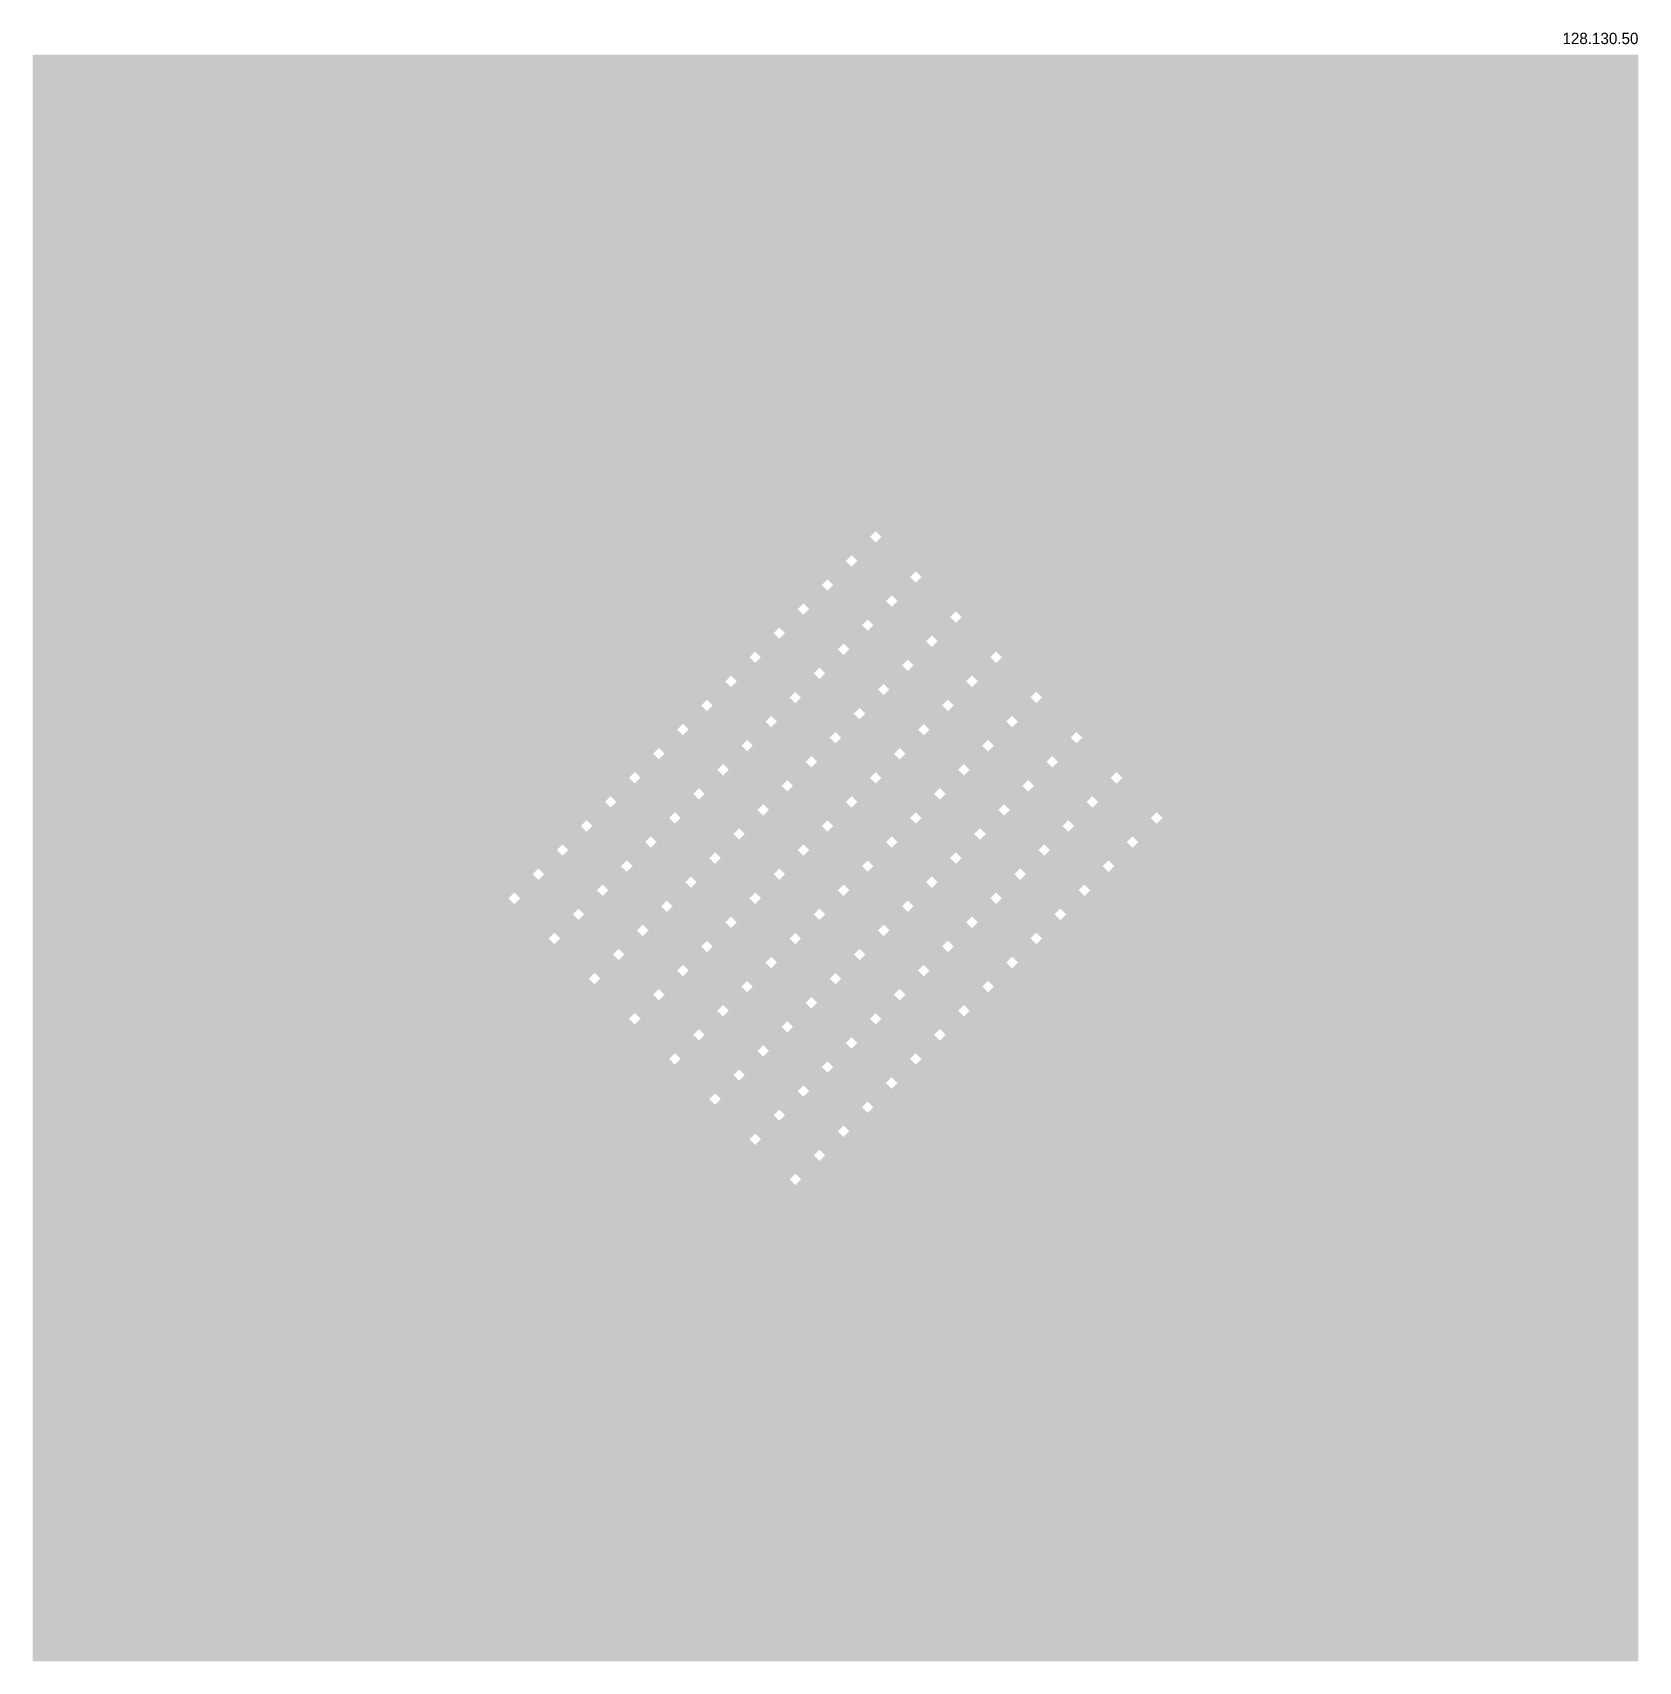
# Model space of a CAD drawing. Header units: inches. Extents: x -55000 to 163233, y -55008 to 54992.
# Drawn here: x 109767 to 119667, y 8195 to 18232 of the extents above; entities that cross this region are included whole.
import ezdxf

# ---------------------------------------------------------------- set-up
doc = ezdxf.new("R2010")
doc.units = ezdxf.units.IN
doc.header["$MEASUREMENT"] = 0
doc.linetypes.add('ACAD_ISO07W100', pattern=[3, 0, -3])
doc.layers.get('0').update_dxf_attribs({"color": 20, "linetype": 'ACAD_ISO07W100'})
doc.styles.get("Standard").update_dxf_attribs({"font": 'arial.ttf'})

msp = doc.modelspace()

# ---------------------------------------------------------------- texts
at = {"insert": (119666.89502, 18230.65769), "char_height": 70, "attachment_point": 3}
msp.add_mtext_dynamic_manual_height_columns('{\\fCastellar|b0|i0|c0|p18;128.130.50}', width=243.9962625, gutter_width=1, heights=[0], dxfattribs=at)

# ---------------------------------------------------------------- hatches: boundary and pattern name
at = {"transparency": 33554483}
h = msp.add_hatch(color=256, dxfattribs=at)
h.dxf.hatch_style = 1
h.paths.add_polyline_path([(112885.48791, 13010.4025), (112850.13257, 13045.75784), (112885.48791, 13081.11317), (112920.84325, 13045.75784)], flags=16)
h.paths.add_polyline_path([(113033.98034, 13158.89492), (112998.625, 13194.25026), (113033.98034, 13229.6056), (113069.33568, 13194.25026)], flags=16)
h.paths.add_polyline_path([(112984.48286, 12614.4227), (112949.12752, 12649.77804), (112984.48286, 12685.13338), (113019.8382, 12649.77804)], flags=16)
h.paths.add_polyline_path([(113132.97529, 12762.91512), (113097.61995, 12798.27046), (113132.97529, 12833.6258), (113168.33063, 12798.27046)], flags=16)
h.paths.add_polyline_path([(113281.46771, 12911.40755), (113246.11237, 12946.76289), (113281.46771, 12982.11823), (113316.82305, 12946.76289)], flags=16)
h.paths.add_polyline_path([(113429.96014, 13059.89997), (113394.6048, 13095.25531), (113429.96014, 13130.61065), (113465.31547, 13095.25531)], flags=16)
h.paths.add_polyline_path([(113231.97024, 12366.93533), (113196.6149, 12402.29066), (113231.97024, 12437.646), (113267.32558, 12402.29066)], flags=16)
h.paths.add_polyline_path([(113380.46266, 12515.42775), (113345.10732, 12550.78309), (113380.46266, 12586.13843), (113415.818, 12550.78309)], flags=16)
h.paths.add_polyline_path([(113528.95508, 12663.92017), (113493.59975, 12699.27551), (113528.95508, 12734.63085), (113564.31042, 12699.27551)], flags=16)
h.paths.add_polyline_path([(113825.93993, 12960.90502), (113790.58459, 12996.26036), (113825.93993, 13031.6157), (113861.29527, 12996.26036)], flags=16)
h.paths.add_polyline_path([(113479.45761, 12119.44795), (113444.10227, 12154.80329), (113479.45761, 12190.15863), (113514.81295, 12154.80329)], flags=16)
h.paths.add_polyline_path([(113627.95003, 12267.94038), (113592.59469, 12303.29572), (113627.95003, 12338.65105), (113663.30537, 12303.29572)], flags=16)
h.paths.add_polyline_path([(113776.44246, 12416.4328), (113741.08712, 12451.78814), (113776.44246, 12487.14348), (113811.7978, 12451.78814)], flags=16)
h.paths.add_polyline_path([(113924.93488, 12564.92522), (113889.57954, 12600.28056), (113924.93488, 12635.6359), (113960.29022, 12600.28056)], flags=16)
h.paths.add_polyline_path([(114073.42731, 12713.41765), (114038.07197, 12748.77299), (114073.42731, 12784.12833), (114108.78265, 12748.77299)], flags=16)
h.paths.add_polyline_path([(114221.91973, 12861.91007), (114186.56439, 12897.26541), (114221.91973, 12932.62075), (114257.27507, 12897.26541)], flags=16)
h.paths.add_polyline_path([(113726.94498, 11871.96058), (113691.58964, 11907.31592), (113726.94498, 11942.67126), (113762.30032, 11907.31592)], flags=16)
h.paths.add_polyline_path([(113875.43741, 12020.453), (113840.08207, 12055.80834), (113875.43741, 12091.16368), (113910.79275, 12055.80834)], flags=16)
h.paths.add_polyline_path([(114023.92983, 12168.94543), (113988.57449, 12204.30077), (114023.92983, 12239.65611), (114059.28517, 12204.30077)], flags=16)
h.paths.add_polyline_path([(114172.42226, 12317.43785), (114137.06692, 12352.79319), (114172.42226, 12388.14853), (114207.77759, 12352.79319)], flags=16)
h.paths.add_polyline_path([(114320.91468, 12465.93028), (114285.55934, 12501.28561), (114320.91468, 12536.64095), (114356.27002, 12501.28561)], flags=16)
h.paths.add_polyline_path([(114469.4071, 12614.4227), (114434.05176, 12649.77804), (114469.4071, 12685.13338), (114504.76244, 12649.77804)], flags=16)
h.paths.add_polyline_path([(114271.4172, 11921.45805), (114236.06187, 11956.81339), (114271.4172, 11992.16873), (114306.77254, 11956.81339)], flags=16)
h.paths.add_polyline_path([(114419.90963, 12069.95048), (114384.55429, 12105.30582), (114419.90963, 12140.66116), (114455.26497, 12105.30582)], flags=16)
h.paths.add_polyline_path([(114568.40205, 12218.4429), (114533.04671, 12253.79824), (114568.40205, 12289.15358), (114603.75739, 12253.79824)], flags=16)
h.paths.add_polyline_path([(114122.92478, 11772.96563), (114087.56944, 11808.32097), (114122.92478, 11843.67631), (114158.28012, 11808.32097)], flags=16)
h.paths.add_polyline_path([(113677.44751, 12812.4126), (113642.09217, 12847.76794), (113677.44751, 12883.12328), (113712.80285, 12847.76794)], flags=16)
h.paths.add_polyline_path([(113578.45256, 13208.3924), (113543.09722, 13243.74773), (113578.45256, 13279.10307), (113613.8079, 13243.74773)], flags=16)
h.paths.add_polyline_path([(113182.47276, 13307.38734), (113147.11742, 13342.74268), (113182.47276, 13378.09802), (113217.8281, 13342.74268)], flags=16)
h.paths.add_polyline_path([(113330.96519, 13455.87977), (113295.60985, 13491.23511), (113330.96519, 13526.59045), (113366.32052, 13491.23511)], flags=16)
h.paths.add_polyline_path([(113726.94498, 13356.88482), (113691.58964, 13392.24016), (113726.94498, 13427.5955), (113762.30032, 13392.24016)], flags=16)
h.paths.add_polyline_path([(113974.43236, 13109.39745), (113939.07702, 13144.75279), (113974.43236, 13180.10812), (114009.7877, 13144.75279)], flags=16)
h.paths.add_polyline_path([(112736.99549, 12861.91007), (112701.64015, 12897.26541), (112736.99549, 12932.62075), (112772.35083, 12897.26541)], flags=16)
h.paths.add_polyline_path([(113974.43236, 11624.47321), (113939.07702, 11659.82854), (113974.43236, 11695.18388), (114009.7877, 11659.82854)], flags=16)
h.paths.add_polyline_path([(114716.89448, 12366.93533), (114681.53914, 12402.29066), (114716.89448, 12437.646), (114752.24982, 12402.29066)], flags=16)
h.paths.add_polyline_path([(113479.45761, 13604.37219), (113444.10227, 13639.72753), (113479.45761, 13675.08287), (113514.81295, 13639.72753)], flags=16)
h.paths.add_polyline_path([(114221.91973, 11376.98583), (114186.56439, 11412.34117), (114221.91973, 11447.69651), (114257.27507, 11412.34117)], flags=16)
h.paths.add_polyline_path([(114370.41215, 11525.47826), (114335.05682, 11560.8336), (114370.41215, 11596.18893), (114405.76749, 11560.8336)], flags=16)
h.paths.add_polyline_path([(114518.90458, 11673.97068), (114483.54924, 11709.32602), (114518.90458, 11744.68136), (114554.25992, 11709.32602)], flags=16)
h.paths.add_polyline_path([(114667.397, 11822.4631), (114632.04166, 11857.81844), (114667.397, 11893.17378), (114702.75234, 11857.81844)], flags=16)
h.paths.add_polyline_path([(114815.88943, 11970.95553), (114780.53409, 12006.31087), (114815.88943, 12041.66621), (114851.24477, 12006.31087)], flags=16)
h.paths.add_polyline_path([(114964.38185, 12119.44795), (114929.02651, 12154.80329), (114964.38185, 12190.15863), (114999.73719, 12154.80329)], flags=16)
h.paths.add_polyline_path([(114469.4071, 11129.49846), (114434.05176, 11164.8538), (114469.4071, 11200.20914), (114504.76244, 11164.8538)], flags=16)
h.paths.add_polyline_path([(114617.89953, 11277.99088), (114582.54419, 11313.34622), (114617.89953, 11348.70156), (114653.25487, 11313.34622)], flags=16)
h.paths.add_polyline_path([(114766.39195, 11426.48331), (114731.03661, 11461.83865), (114766.39195, 11497.19398), (114801.74729, 11461.83865)], flags=16)
h.paths.add_polyline_path([(114914.88438, 11574.97573), (114879.52904, 11610.33107), (114914.88438, 11645.68641), (114950.23971, 11610.33107)], flags=16)
h.paths.add_polyline_path([(115063.3768, 11723.46815), (115028.02146, 11758.82349), (115063.3768, 11794.17883), (115098.73214, 11758.82349)], flags=16)
h.paths.add_polyline_path([(115211.86922, 11871.96058), (115176.51388, 11907.31592), (115211.86922, 11942.67126), (115247.22456, 11907.31592)], flags=16)
h.paths.add_polyline_path([(113627.95003, 13752.86462), (113592.59469, 13788.21996), (113627.95003, 13823.5753), (113663.30537, 13788.21996)], flags=16)
h.paths.add_polyline_path([(113776.44246, 13901.35704), (113741.08712, 13936.71238), (113776.44246, 13972.06772), (113811.7978, 13936.71238)], flags=16)
h.paths.add_polyline_path([(113924.93488, 14049.84947), (113889.57954, 14085.2048), (113924.93488, 14120.56014), (113960.29022, 14085.2048)], flags=16)
h.paths.add_polyline_path([(114073.42731, 14198.34189), (114038.07197, 14233.69723), (114073.42731, 14269.05257), (114108.78265, 14233.69723)], flags=16)
h.paths.add_polyline_path([(114221.91973, 14346.83431), (114186.56439, 14382.18965), (114221.91973, 14417.54499), (114257.27507, 14382.18965)], flags=16)
h.paths.add_polyline_path([(114370.41215, 14495.32674), (114335.05682, 14530.68208), (114370.41215, 14566.03742), (114405.76749, 14530.68208)], flags=16)
h.paths.add_polyline_path([(114518.90458, 14643.81916), (114483.54924, 14679.1745), (114518.90458, 14714.52984), (114554.25992, 14679.1745)], flags=16)
h.paths.add_polyline_path([(114667.397, 14792.31159), (114632.04166, 14827.66692), (114667.397, 14863.02226), (114702.75234, 14827.66692)], flags=16)
h.paths.add_polyline_path([(114815.88943, 14940.80401), (114780.53409, 14976.15935), (114815.88943, 15011.51469), (114851.24477, 14976.15935)], flags=16)
h.paths.add_polyline_path([(113875.43741, 13505.37724), (113840.08207, 13540.73258), (113875.43741, 13576.08792), (113910.79275, 13540.73258)], flags=16)
h.paths.add_polyline_path([(114023.92983, 13653.86967), (113988.57449, 13689.22501), (114023.92983, 13724.58035), (114059.28517, 13689.22501)], flags=16)
h.paths.add_polyline_path([(114172.42226, 13802.36209), (114137.06692, 13837.71743), (114172.42226, 13873.07277), (114207.77759, 13837.71743)], flags=16)
h.paths.add_polyline_path([(114320.91468, 13950.85452), (114285.55934, 13986.20985), (114320.91468, 14021.56519), (114356.27002, 13986.20985)], flags=16)
h.paths.add_polyline_path([(114469.4071, 14099.34694), (114434.05176, 14134.70228), (114469.4071, 14170.05762), (114504.76244, 14134.70228)], flags=16)
h.paths.add_polyline_path([(114617.89953, 14247.83936), (114582.54419, 14283.1947), (114617.89953, 14318.55004), (114653.25487, 14283.1947)], flags=16)
h.paths.add_polyline_path([(114766.39195, 14396.33179), (114731.03661, 14431.68713), (114766.39195, 14467.04247), (114801.74729, 14431.68713)], flags=16)
h.paths.add_polyline_path([(114914.88438, 14544.82421), (114879.52904, 14580.17955), (114914.88438, 14615.53489), (114950.23971, 14580.17955)], flags=16)
h.paths.add_polyline_path([(115063.3768, 14693.31664), (115028.02146, 14728.67197), (115063.3768, 14764.02731), (115098.73214, 14728.67197)], flags=16)
h.paths.add_polyline_path([(115211.86922, 14841.80906), (115176.51388, 14877.1644), (115211.86922, 14912.51974), (115247.22456, 14877.1644)], flags=16)
h.paths.add_polyline_path([(114122.92478, 13257.88987), (114087.56944, 13293.24521), (114122.92478, 13328.60055), (114158.28012, 13293.24521)], flags=16)
h.paths.add_polyline_path([(114271.4172, 13406.38229), (114236.06187, 13441.73763), (114271.4172, 13477.09297), (114306.77254, 13441.73763)], flags=16)
h.paths.add_polyline_path([(114419.90963, 13554.87472), (114384.55429, 13590.23006), (114419.90963, 13625.5854), (114455.26497, 13590.23006)], flags=16)
h.paths.add_polyline_path([(114568.40205, 13703.36714), (114533.04671, 13738.72248), (114568.40205, 13774.07782), (114603.75739, 13738.72248)], flags=16)
h.paths.add_polyline_path([(114716.89448, 13851.85957), (114681.53914, 13887.21491), (114716.89448, 13922.57024), (114752.24982, 13887.21491)], flags=16)
h.paths.add_polyline_path([(114865.3869, 14000.35199), (114830.03156, 14035.70733), (114865.3869, 14071.06267), (114900.74224, 14035.70733)], flags=16)
h.paths.add_polyline_path([(115013.87932, 14148.84441), (114978.52399, 14184.19975), (115013.87932, 14219.55509), (115049.23466, 14184.19975)], flags=16)
h.paths.add_polyline_path([(115162.37175, 14297.33684), (115127.01641, 14332.69218), (115162.37175, 14368.04752), (115197.72709, 14332.69218)], flags=16)
h.paths.add_polyline_path([(115310.86417, 14445.82926), (115275.50883, 14481.1846), (115310.86417, 14516.53994), (115346.21951, 14481.1846)], flags=16)
h.paths.add_polyline_path([(115459.3566, 14594.32169), (115424.00126, 14629.67703), (115459.3566, 14665.03236), (115494.71194, 14629.67703)], flags=16)
h.paths.add_polyline_path([(114370.41215, 13010.4025), (114335.05682, 13045.75784), (114370.41215, 13081.11317), (114405.76749, 13045.75784)], flags=16)
h.paths.add_polyline_path([(114518.90458, 13158.89492), (114483.54924, 13194.25026), (114518.90458, 13229.6056), (114554.25992, 13194.25026)], flags=16)
h.paths.add_polyline_path([(114667.397, 13307.38734), (114632.04166, 13342.74268), (114667.397, 13378.09802), (114702.75234, 13342.74268)], flags=16)
h.paths.add_polyline_path([(114815.88943, 13455.87977), (114780.53409, 13491.23511), (114815.88943, 13526.59045), (114851.24477, 13491.23511)], flags=16)
h.paths.add_polyline_path([(114964.38185, 13604.37219), (114929.02651, 13639.72753), (114964.38185, 13675.08287), (114999.73719, 13639.72753)], flags=16)
h.paths.add_polyline_path([(115112.87427, 13752.86462), (115077.51894, 13788.21996), (115112.87427, 13823.5753), (115148.22961, 13788.21996)], flags=16)
h.paths.add_polyline_path([(115261.3667, 13901.35704), (115226.01136, 13936.71238), (115261.3667, 13972.06772), (115296.72204, 13936.71238)], flags=16)
h.paths.add_polyline_path([(115409.85912, 14049.84947), (115374.50378, 14085.2048), (115409.85912, 14120.56014), (115445.21446, 14085.2048)], flags=16)
h.paths.add_polyline_path([(115558.35155, 14198.34189), (115522.99621, 14233.69723), (115558.35155, 14269.05257), (115593.70689, 14233.69723)], flags=16)
h.paths.add_polyline_path([(115706.84397, 14346.83431), (115671.48863, 14382.18965), (115706.84397, 14417.54499), (115742.19931, 14382.18965)], flags=16)
h.paths.add_polyline_path([(114617.89953, 12762.91512), (114582.54419, 12798.27046), (114617.89953, 12833.6258), (114653.25487, 12798.27046)], flags=16)
h.paths.add_polyline_path([(114766.39195, 12911.40755), (114731.03661, 12946.76289), (114766.39195, 12982.11823), (114801.74729, 12946.76289)], flags=16)
h.paths.add_polyline_path([(114914.88438, 13059.89997), (114879.52904, 13095.25531), (114914.88438, 13130.61065), (114950.23971, 13095.25531)], flags=16)
h.paths.add_polyline_path([(115063.3768, 13208.3924), (115028.02146, 13243.74773), (115063.3768, 13279.10307), (115098.73214, 13243.74773)], flags=16)
h.paths.add_polyline_path([(115211.86922, 13356.88482), (115176.51388, 13392.24016), (115211.86922, 13427.5955), (115247.22456, 13392.24016)], flags=16)
h.paths.add_polyline_path([(115360.36165, 13505.37724), (115325.00631, 13540.73258), (115360.36165, 13576.08792), (115395.71699, 13540.73258)], flags=16)
h.paths.add_polyline_path([(115508.85407, 13653.86967), (115473.49873, 13689.22501), (115508.85407, 13724.58035), (115544.20941, 13689.22501)], flags=16)
h.paths.add_polyline_path([(115657.3465, 13802.36209), (115621.99116, 13837.71743), (115657.3465, 13873.07277), (115692.70183, 13837.71743)], flags=16)
h.paths.add_polyline_path([(115805.83892, 13950.85452), (115770.48358, 13986.20985), (115805.83892, 14021.56519), (115841.19426, 13986.20985)], flags=16)
h.paths.add_polyline_path([(115954.33134, 14099.34694), (115918.976, 14134.70228), (115954.33134, 14170.05762), (115989.68668, 14134.70228)], flags=16)
h.paths.add_polyline_path([(114865.3869, 12515.42775), (114830.03156, 12550.78309), (114865.3869, 12586.13843), (114900.74224, 12550.78309)], flags=16)
h.paths.add_polyline_path([(115013.87932, 12663.92017), (114978.52399, 12699.27551), (115013.87932, 12734.63085), (115049.23466, 12699.27551)], flags=16)
h.paths.add_polyline_path([(115162.37175, 12812.4126), (115127.01641, 12847.76794), (115162.37175, 12883.12328), (115197.72709, 12847.76794)], flags=16)
h.paths.add_polyline_path([(115310.86417, 12960.90502), (115275.50883, 12996.26036), (115310.86417, 13031.6157), (115346.21951, 12996.26036)], flags=16)
h.paths.add_polyline_path([(115459.3566, 13109.39745), (115424.00126, 13144.75279), (115459.3566, 13180.10812), (115494.71194, 13144.75279)], flags=16)
h.paths.add_polyline_path([(115607.84902, 13257.88987), (115572.49368, 13293.24521), (115607.84902, 13328.60055), (115643.20436, 13293.24521)], flags=16)
h.paths.add_polyline_path([(115756.34145, 13406.38229), (115720.98611, 13441.73763), (115756.34145, 13477.09297), (115791.69678, 13441.73763)], flags=16)
h.paths.add_polyline_path([(115904.83387, 13554.87472), (115869.47853, 13590.23006), (115904.83387, 13625.5854), (115940.18921, 13590.23006)], flags=16)
h.paths.add_polyline_path([(116053.32629, 13703.36714), (116017.97095, 13738.72248), (116053.32629, 13774.07782), (116088.68163, 13738.72248)], flags=16)
h.paths.add_polyline_path([(116201.81872, 13851.85957), (116166.46338, 13887.21491), (116201.81872, 13922.57024), (116237.17406, 13887.21491)], flags=16)
h.paths.add_polyline_path([(115112.87427, 12267.94038), (115077.51894, 12303.29572), (115112.87427, 12338.65105), (115148.22961, 12303.29572)], flags=16)
h.paths.add_polyline_path([(115261.3667, 12416.4328), (115226.01136, 12451.78814), (115261.3667, 12487.14348), (115296.72204, 12451.78814)], flags=16)
h.paths.add_polyline_path([(115409.85912, 12564.92522), (115374.50378, 12600.28056), (115409.85912, 12635.6359), (115445.21446, 12600.28056)], flags=16)
h.paths.add_polyline_path([(115558.35155, 12713.41765), (115522.99621, 12748.77299), (115558.35155, 12784.12833), (115593.70689, 12748.77299)], flags=16)
h.paths.add_polyline_path([(115706.84397, 12861.91007), (115671.48863, 12897.26541), (115706.84397, 12932.62075), (115742.19931, 12897.26541)], flags=16)
h.paths.add_polyline_path([(115855.33639, 13010.4025), (115819.98106, 13045.75784), (115855.33639, 13081.11317), (115890.69173, 13045.75784)], flags=16)
h.paths.add_polyline_path([(116003.82882, 13158.89492), (115968.47348, 13194.25026), (116003.82882, 13229.6056), (116039.18416, 13194.25026)], flags=16)
h.paths.add_polyline_path([(116152.32124, 13307.38734), (116116.9659, 13342.74268), (116152.32124, 13378.09802), (116187.67658, 13342.74268)], flags=16)
h.paths.add_polyline_path([(116300.81367, 13455.87977), (116265.45833, 13491.23511), (116300.81367, 13526.59045), (116336.16901, 13491.23511)], flags=16)
h.paths.add_polyline_path([(116449.30609, 13604.37219), (116413.95075, 13639.72753), (116449.30609, 13675.08287), (116484.66143, 13639.72753)], flags=16)
h.paths.add_polyline_path([(115360.36165, 12020.453), (115325.00631, 12055.80834), (115360.36165, 12091.16368), (115395.71699, 12055.80834)], flags=16)
h.paths.add_polyline_path([(115508.85407, 12168.94543), (115473.49873, 12204.30077), (115508.85407, 12239.65611), (115544.20941, 12204.30077)], flags=16)
h.paths.add_polyline_path([(115657.3465, 12317.43785), (115621.99116, 12352.79319), (115657.3465, 12388.14853), (115692.70183, 12352.79319)], flags=16)
h.paths.add_polyline_path([(115805.83892, 12465.93028), (115770.48358, 12501.28561), (115805.83892, 12536.64095), (115841.19426, 12501.28561)], flags=16)
h.paths.add_polyline_path([(115954.33134, 12614.4227), (115918.976, 12649.77804), (115954.33134, 12685.13338), (115989.68668, 12649.77804)], flags=16)
h.paths.add_polyline_path([(116102.82377, 12762.91512), (116067.46843, 12798.27046), (116102.82377, 12833.6258), (116138.17911, 12798.27046)], flags=16)
h.paths.add_polyline_path([(116251.31619, 12911.40755), (116215.96085, 12946.76289), (116251.31619, 12982.11823), (116286.67153, 12946.76289)], flags=16)
h.paths.add_polyline_path([(116399.80862, 13059.89997), (116364.45328, 13095.25531), (116399.80862, 13130.61065), (116435.16396, 13095.25531)], flags=16)
h.paths.add_polyline_path([(116548.30104, 13208.3924), (116512.9457, 13243.74773), (116548.30104, 13279.10307), (116583.65638, 13243.74773)], flags=16)
h.paths.add_polyline_path([(116696.79346, 13356.88482), (116661.43813, 13392.24016), (116696.79346, 13427.5955), (116732.1488, 13392.24016)], flags=16)
h.paths.add_polyline_path([(114964.38185, 15089.29643), (114929.02651, 15124.65177), (114964.38185, 15160.00711), (114999.73719, 15124.65177)], flags=16)
h.paths.add_polyline_path([(109766.89502, 8194.75272), (109766.89502, 18094.75272), (119666.89502, 18094.75272), (119666.89502, 8194.75272)])

msp.set_redraw_order([(e.dxf.handle, doc.entitydb.next_handle()) for e in msp.query("TEXT MTEXT ATTDEF DIMENSION ARC_DIMENSION")])  # texts and dimensions are drawn at this point

doc.saveas('drawing.dxf')
